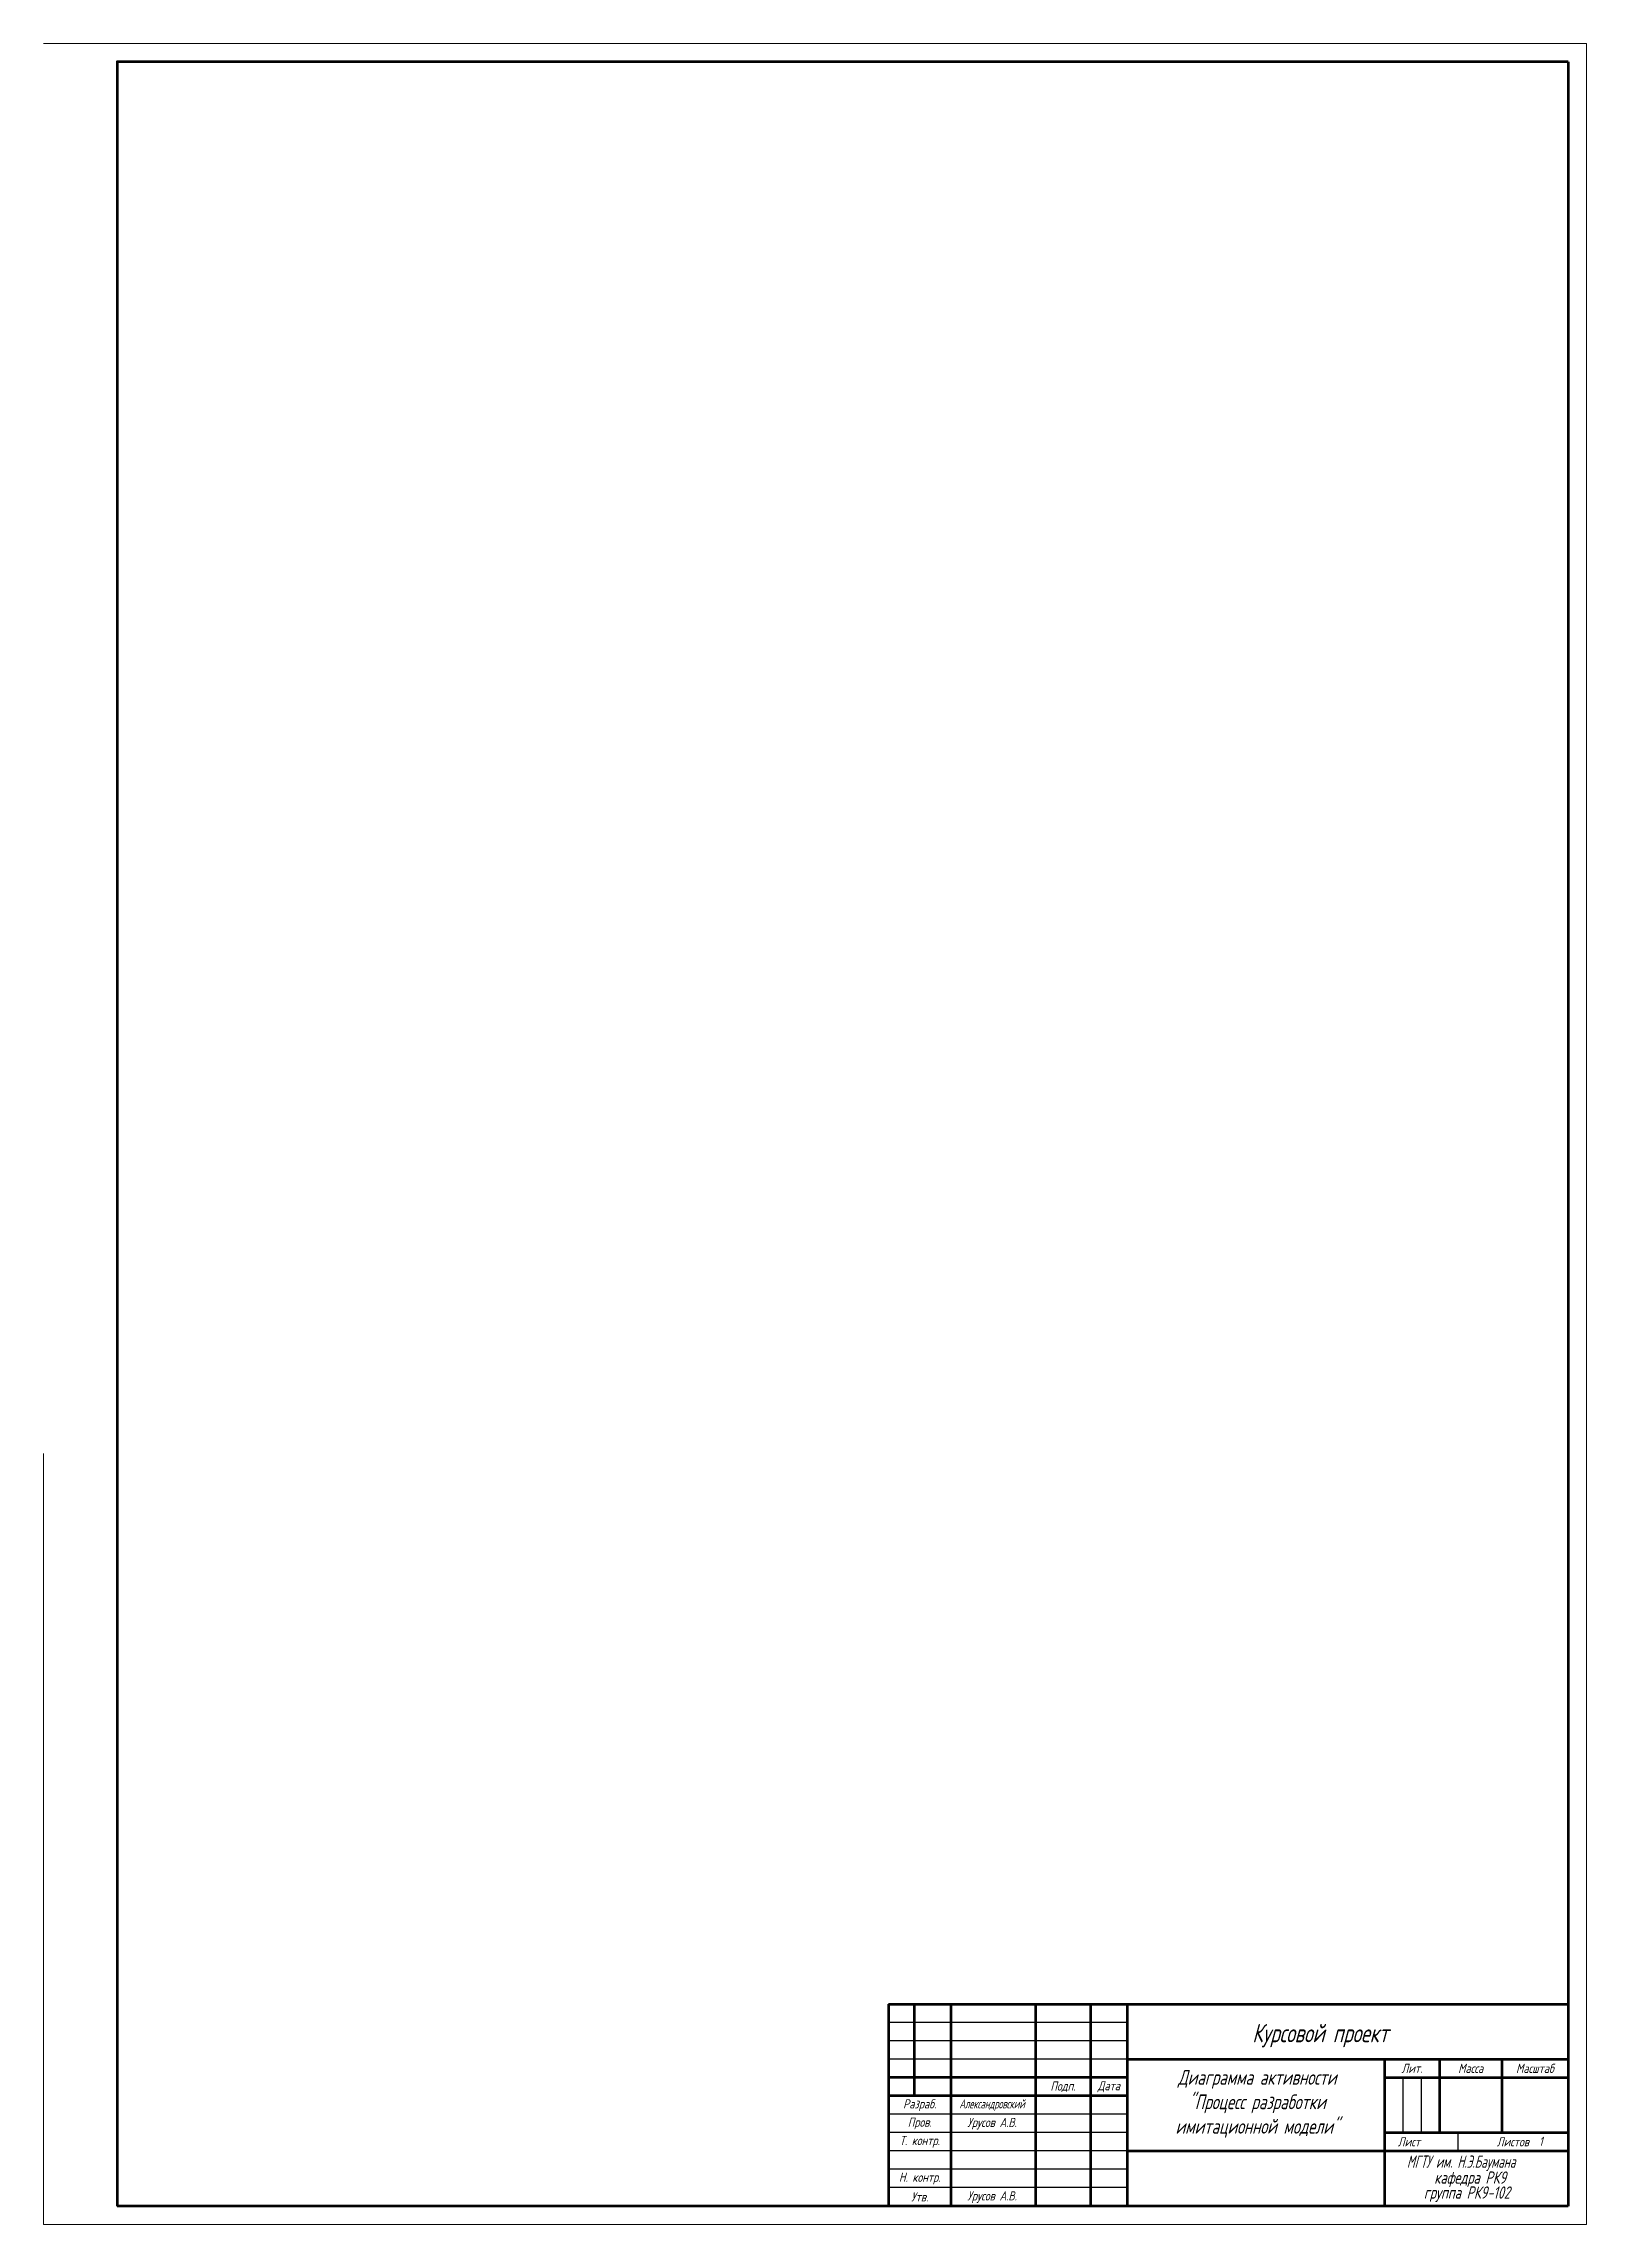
# Model space of a CAD drawing. Header units: millimetres. Extents: x 2644 to 3484, y -1486 to 768.
# Drawn here: x 3064 to 3484, y 174 to 768 of the extents above; entities that cross this region are included whole.
import ezdxf
from ezdxf.enums import TextEntityAlignment as Align

# ---------------------------------------------------------------- set-up
doc = ezdxf.new("R2010")
doc.units = ezdxf.units.MM
doc.layers.get('0').update_dxf_attribs({"lineweight": 30})
doc.layers.add('format', color=7, linetype='Continuous', lineweight=80)
doc.styles.add('стиль1', font='CS_Gost2304.shx', dxfattribs={"width": 0.9, "oblique": 15})

msp = doc.modelspace()

# ---------------------------------------------------------------- texts
at = {"lineweight": 25, "style": 'стиль1', "oblique": 15}
for s, height, width, p in [('Курсовой проект', 5, 0.9, (3393.09, 223.52)), ('МГТУ им. Н.Э.Баумана', 3.3333, 0.8, (3435.16, 189.34)), ('группа РК9-102', 3.3333, 0.9, (3439.79, 180.93)), ('кафедра РК9', 3.3333, 0.9, (3442.62, 185))]:
    msp.add_text(s, height=height, dxfattribs=dict(at, width=width)).set_placement(p)
at = {"lineweight": 25, "insert": (3394.42, 206.75), "char_height": 4, "width": 66.1939, "attachment_point": 5, "style": 'стиль1'}
msp.add_mtext('{Диаграмма активности\\P"Процесс разработки имитационной модели"}', dxfattribs=at)
at = {"layer": 'format', "lineweight": -3, "style": 'стиль1', "oblique": 15}
for s, p in [('Лит.', (3436.53, 216.42)), ('Масса', (3452.53, 216.42)), ('Масштаб', (3470.03, 216.42)), ('Разраб.', (3302.53, 206.42)), ('Подп.', (3341.53, 211.42)), ('Дата', (3354.03, 211.42)), ('Пров.', (3302.53, 201.42)), ('Урусов А.В.', (3322.22, 201.35)), ('Т. контр.', (3302.53, 196.42)), ('Лист', (3435.74, 196.42)), ('Листов', (3464.03, 196.42)), ('1', (3471.63, 196.53)), ('Н. контр.', (3302.53, 186.42)), ('Утв.', (3302.53, 181.42)), ('Урусов А.В.', (3322.22, 181.35))]:
    msp.add_text(s, height=2.5, dxfattribs=at).set_placement(p, align=Align.MIDDLE)
at = {"layer": 'format', "lineweight": -3, "style": 'стиль1', "oblique": 15, "width": 0.75}
msp.add_text('Александровский', height=2.5, dxfattribs=at).set_placement((3322.22, 206.42), align=Align.MIDDLE)

# ---------------------------------------------------------------- linework, layer by layer
for p, q in [((3359.03, 228.92), (3294.03, 228.92)), ((3359.03, 223.92), (3294.03, 223.92)), ((3359.03, 218.92), (3294.03, 218.92)), ((3434.03, 213.92), (3434.03, 198.92)), ((3439.03, 213.92), (3439.03, 198.92)), ((3359.03, 203.92), (3294.03, 203.92)), ((3359.03, 198.92), (3294.03, 198.92)), ((3449.03, 198.92), (3449.03, 193.92)), ((3359.03, 193.92), (3294.03, 193.92)), ((3359.03, 188.92), (3294.03, 188.92)), ((3359.03, 183.92), (3294.03, 183.92))]:
    msp.add_line(p, q)
at = {"color": 7, "lineweight": 0}
for points in [[(3274.03, 767.92), (3064.03, 767.92)], [(3484.03, 470.92), (3484.03, 767.92), (3274.03, 767.92)], [(3064.03, 173.92), (3484.03, 173.92), (3484.03, 470.92)]]:
    msp.add_lwpolyline(points, dxfattribs=at)
at = {"lineweight": 5}
msp.add_lwpolyline([(3064.03, 383.92), (3064.03, 173.92), (3361.03, 173.92)], dxfattribs=at)
at = {"layer": 'format'}
for p, q in [((3084.03, 763.22), (3084.03, 178.92)), ((3479.03, 762.92), (3084.03, 762.92)), ((3479.03, 762.92), (3479.03, 178.92)), ((3294.03, 233.92), (3294.03, 178.92)), ((3294.03, 233.92), (3479.03, 233.92)), ((3301.03, 233.92), (3301.03, 208.92)), ((3311.03, 233.92), (3311.03, 178.92)), ((3334.03, 233.92), (3334.03, 178.92)), ((3349.03, 233.92), (3349.03, 178.92)), ((3359.03, 233.92), (3359.03, 178.92)), ((3479.03, 233.92), (3479.03, 178.92)), ((3359.03, 213.92), (3294.03, 213.92)), ((3359.03, 218.92), (3479.03, 218.92)), ((3429.03, 218.92), (3429.03, 178.92)), ((3429.03, 213.92), (3479.03, 213.92)), ((3444.03, 218.92), (3444.03, 198.92)), ((3461.03, 218.92), (3461.03, 198.92)), ((3359.03, 208.92), (3294.03, 208.92)), ((3429.03, 198.92), (3479.03, 198.92)), ((3359.03, 193.92), (3479.03, 193.92)), ((3479.03, 178.92), (3084.03, 178.92)), ((3479.03, 178.92), (3294.03, 178.92))]:
    msp.add_line(p, q, dxfattribs=at)

msp.set_redraw_order([(e.dxf.handle, doc.entitydb.next_handle()) for e in msp.query("TEXT MTEXT ATTDEF DIMENSION ARC_DIMENSION")])  # texts and dimensions are drawn at this point

doc.saveas('drawing.dxf')
